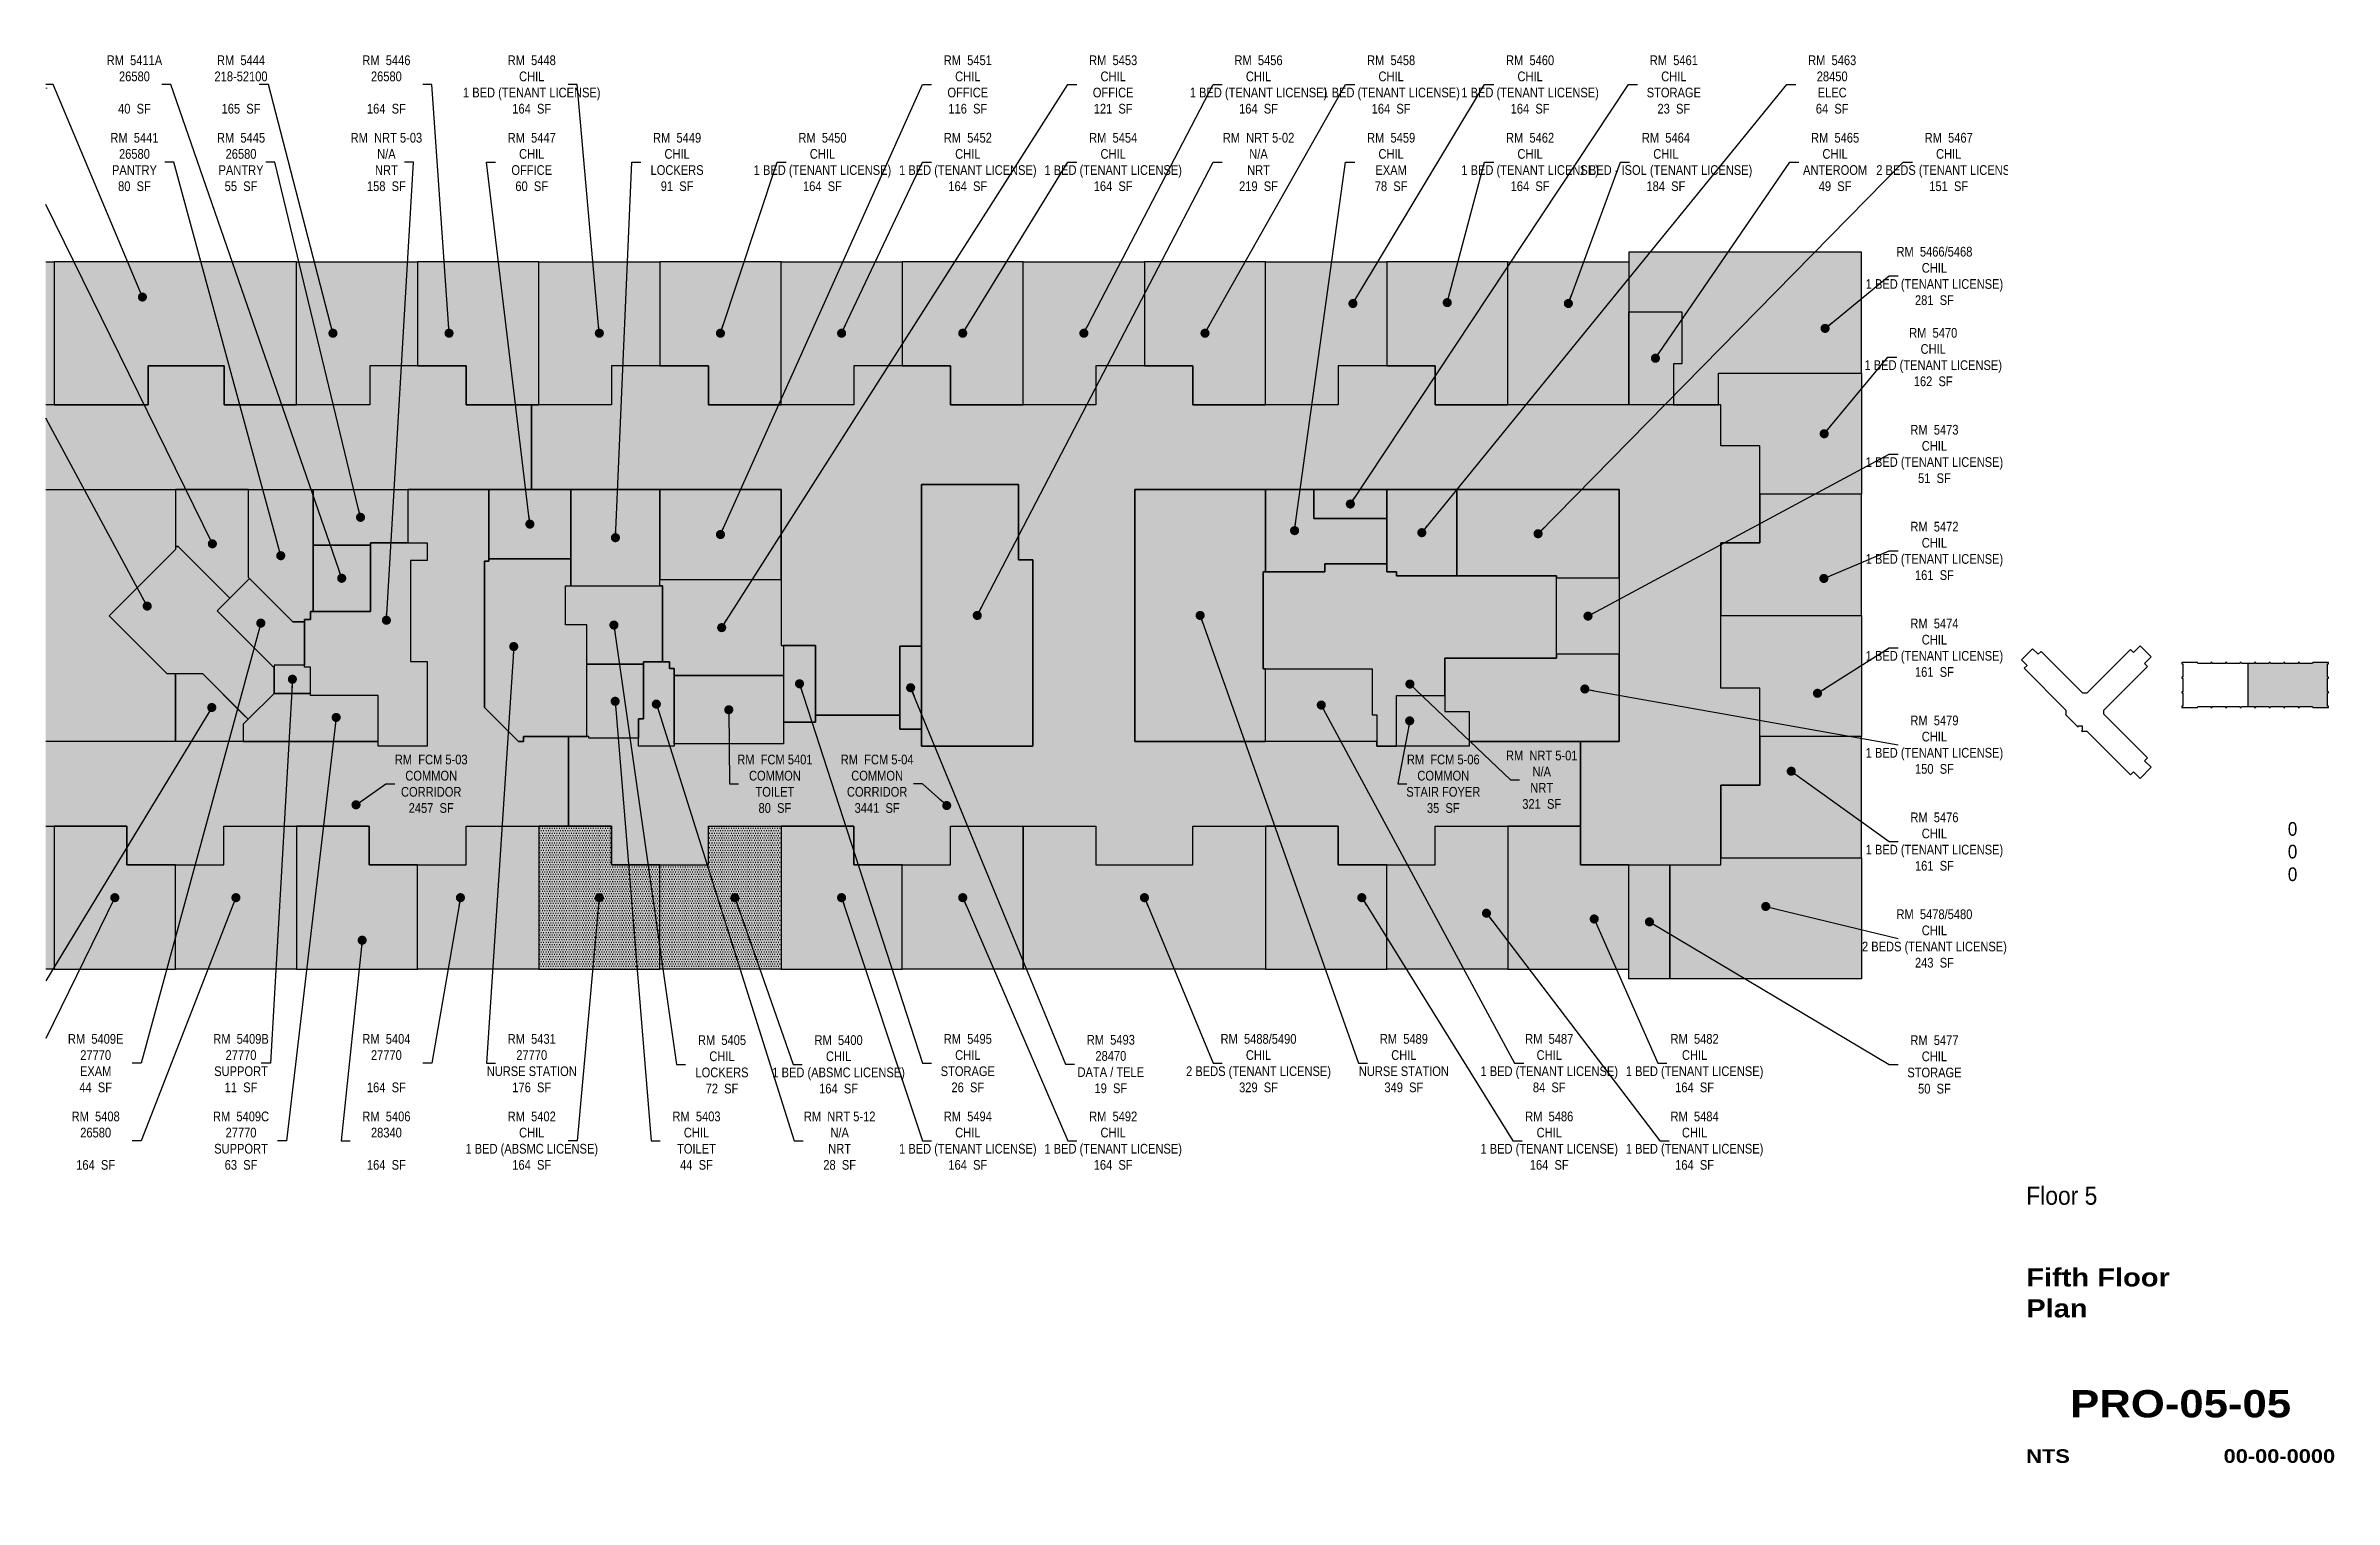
# Paper-space layout '05' of a CAD drawing. Header units: inches. Extents: x 0.8 to 16.5, y 0.5 to 10.5.
# The model-space entities are those that its viewports show. They can reach past a viewport. Long polylines and large blocks are cut down to what shows.
import ezdxf
from ezdxf.enums import TextEntityAlignment as Align

# ---------------------------------------------------------------- set-up
doc = ezdxf.new("R2010")
doc.units = ezdxf.units.IN
doc.header["$MEASUREMENT"] = 0
doc.layers.get('DEFPOINTS').update_dxf_attribs({"color": 31})
for name, color, linetype in [('0-LABEL', 3, 'Continuous'), ('1-NRT', 200, 'Continuous'), ('1-NRT-PTN', 253, 'Continuous'), ('3-FCM', 190, 'Continuous'), ('3-FCM-PTN', 9, 'Continuous'), ('4-OCC', 6, 'Continuous'), ('4-OCC-PTN', 95, 'Continuous'), ('T-8', 8, 'Continuous'), ('T-TTLBLK-5', 5, 'Continuous'), ('T-TTLBLK-8', 8, 'Continuous')]:
    doc.layers.add(name, color=color, linetype=linetype)
doc.layers.get('DEFPOINTS').freeze()
doc.styles.add('Arial90', font='arial.ttf', dxfattribs={"width": 0.9})
doc.styles.add('ArialBlack', font='')
doc.styles.add('ArialN', font='ARIALN.TTF')
doc.styles.get('ArialBlack').set_extended_font_data('Arial Black')
doc.dimstyles.new('AB-120', dxfattribs={"dimscale": 120, "dimtxt": 0.125, "dimasz": 0.09375, "dimexe": 0.0625, "dimexo": 0.125, "dimgap": 0.375, "dimtad": 0, "dimtih": 1, "dimtoh": 1, "dimdec": 4, "dimrnd": 0.0625, "dimzin": 0, "dimdsep": 46, "dimlunit": 4, "dimtxsty": 'ArialN', "dimblk": 'ARCHTICK', "dimcen": 0.09375, "dimclrd": 256, "dimclre": 256, "dimclrt": 256, "dimadec": 0, "dimazin": 0, "dimtfac": 1, "dimtdec": 4, "dimtofl": 0, "dimtmove": 2, "dimatfit": 3, "dimldrblk": 'DOT', "dimfxl": 0, "dimfrac": 2, "dimtolj": 1, "dimtzin": 0, "dimlwd": -1, "dimlwe": -1, "dimarcsym": 0})

psp = doc.layouts.new('05')

msp = doc.modelspace()

# ---------------------------------------------------------------- texts
at = {"layer": '0-LABEL', "char_height": 12, "attachment_point": 5, "style": 'ArialN'}
for s, insert in [('RM  5442\\P27770\\PREHAB - SNF PT TRTMNT\\P337  SF', (937.8, 2769)), ('RM  5411A\\P26580\\P\\P40  SF', (1129.8, 2769)), ('RM  5444\\P218-52100\\P\\P165  SF', (1261.8, 2769)), ('RM  5446\\P26580\\P\\P164  SF', (1441.8, 2769)), ('RM  5448\\PCHIL\\P1 BED (TENANT LICENSE)\\P164  SF', (1621.8, 2769)), ('RM  5451\\PCHIL\\POFFICE\\P116  SF', (2161.8, 2769)), ('RM  5453\\PCHIL\\POFFICE\\P121  SF', (2341.8, 2769)), ('RM  5456\\PCHIL\\P1 BED (TENANT LICENSE)\\P164  SF', (2521.8, 2769)), ('RM  5458\\PCHIL\\P1 BED (TENANT LICENSE)\\P164  SF', (2686, 2769)), ('RM  5460\\PCHIL\\P1 BED (TENANT LICENSE)\\P164  SF', (2858.1, 2769)), ('RM  5461\\PCHIL\\PSTORAGE\\P23  SF', (3036.1, 2769)), ('RM  5463\\P28450\\PELEC\\P64  SF', (3232.2, 2769)), ('RM  5441\\P26580\\PPANTRY\\P80  SF', (1129.8, 2673)), ('RM  5445\\P26580\\PPANTRY\\P55  SF', (1261.8, 2673)), ('RM  NRT 5-03\\PN/A\\PNRT\\P158  SF', (1441.8, 2673)), ('RM  5447\\PCHIL\\POFFICE\\P60  SF', (1621.8, 2673)), ('RM  5449\\PCHIL\\PLOCKERS\\P91  SF', (1801.8, 2673)), ('RM  5450\\PCHIL\\P1 BED (TENANT LICENSE)\\P164  SF', (1981.8, 2673)), ('RM  5452\\PCHIL\\P1 BED (TENANT LICENSE)\\P164  SF', (2161.8, 2673)), ('RM  5454\\PCHIL\\P1 BED (TENANT LICENSE)\\P164  SF', (2341.8, 2673)), ('RM  NRT 5-02\\PN/A\\PNRT\\P219  SF', (2521.8, 2673)), ('RM  5459\\PCHIL\\PEXAM\\P78  SF', (2686, 2673)), ('RM  5462\\PCHIL\\P1 BED (TENANT LICENSE)\\P164  SF', (2858.1, 2673)), ('RM  5464\\PCHIL\\P1 BED - ISOL (TENANT LICENSE)\\P184  SF', (3026.3, 2673)), ('RM  5465\\PCHIL\\PANTEROOM\\P49  SF', (3235.8, 2673)), ('RM  5467\\PCHIL\\P2 BEDS (TENANT LICENSE)\\P151  SF', (3376.5, 2673)), ('RM  5466/5468\\PCHIL\\P1 BED (TENANT LICENSE)\\P281  SF', (3358.8, 2531.9)), ('RM  5470\\PCHIL\\P1 BED (TENANT LICENSE)\\P162  SF', (3357.3, 2431.4)), ('RM  5473\\PCHIL\\P1 BED (TENANT LICENSE)\\P51  SF', (3358.8, 2311.4)), ('RM  5472\\PCHIL\\P1 BED (TENANT LICENSE)\\P161  SF', (3358.8, 2191.4)), ('RM  5474\\PCHIL\\P1 BED (TENANT LICENSE)\\P161  SF', (3358.8, 2071.4)), ('RM  5479\\PCHIL\\P1 BED (TENANT LICENSE)\\P150  SF', (3358.8, 1951.4)), ('RM  FCM 5-03\\PCOMMON\\PCORRIDOR\\P2457  SF', (1497.3, 1903)), ('RM  FCM 5401\\PCOMMON\\PTOILET\\P80  SF', (1922.9, 1903)), ('RM  FCM 5-04\\PCOMMON\\PCORRIDOR\\P3441  SF', (2049.5, 1903)), ('RM  FCM 5-06\\PCOMMON\\PSTAIR FOYER\\P35  SF', (2750.6, 1903)), ('RM  NRT 5-01\\PN/A\\PNRT\\P321  SF', (2872.5, 1908)), ('RM  5476\\PCHIL\\P1 BED (TENANT LICENSE)\\P161  SF', (3358.8, 1831.4)), ('RM  5478/5480\\PCHIL\\P2 BEDS (TENANT LICENSE)\\P243  SF', (3358.8, 1711.4)), ('RM  5409E\\P27770\\PEXAM\\P44  SF', (1081.8, 1557)), ('RM  5409B\\P27770\\PSUPPORT\\P11  SF', (1261.8, 1557)), ('RM  5404\\P27770\\P\\P164  SF', (1441.8, 1557)), ('RM  5431\\P27770\\PNURSE STATION\\P176  SF', (1621.8, 1557)), ('RM  5405\\PCHIL\\PLOCKERS\\P72  SF', (1857.4, 1555.5)), ('RM  5400\\PCHIL\\P1 BED (ABSMC LICENSE)\\P164  SF', (2001.8, 1555.5)), ('RM  5495\\PCHIL\\PSTORAGE\\P26  SF', (2161.8, 1557)), ('RM  5493\\P28470\\PDATA / TELE\\P19  SF', (2338.9, 1555.9)), ('RM  5488/5490\\PCHIL\\P2 BEDS (TENANT LICENSE)\\P329  SF', (2521.8, 1557)), ('RM  5489\\PCHIL\\PNURSE STATION\\P349  SF', (2701.8, 1557)), ('RM  5487\\PCHIL\\P1 BED (TENANT LICENSE)\\P84  SF', (2881.8, 1557)), ('RM  5482\\PCHIL\\P1 BED (TENANT LICENSE)\\P164  SF', (3061.8, 1557)), ('RM  5477\\PCHIL\\PSTORAGE\\P50  SF', (3358.8, 1555.4)), ('RM  5408\\P26580\\P\\P164  SF', (1081.8, 1461)), ('RM  5409C\\P27770\\PSUPPORT\\P63  SF', (1261.8, 1461)), ('RM  5406\\P28340\\P\\P164  SF', (1441.8, 1461)), ('RM  5402\\PCHIL\\P1 BED (ABSMC LICENSE)\\P164  SF', (1621.8, 1461)), ('RM  5403\\PCHIL\\PTOILET\\P44  SF', (1825.8, 1461)), ('RM  NRT 5-12\\PN/A\\PNRT\\P28  SF', (2003.1, 1461)), ('RM  5494\\PCHIL\\P1 BED (TENANT LICENSE)\\P164  SF', (2161.8, 1461)), ('RM  5492\\PCHIL\\P1 BED (TENANT LICENSE)\\P164  SF', (2341.8, 1461)), ('RM  5486\\PCHIL\\P1 BED (TENANT LICENSE)\\P164  SF', (2881.8, 1461)), ('RM  5484\\PCHIL\\P1 BED (TENANT LICENSE)\\P164  SF', (3061.8, 1461))]:
    msp.add_mtext(s, dxfattribs=dict(at, insert=insert))

# ---------------------------------------------------------------- blocks, each defined once
blk = doc.blocks.new('5th outline')
for points in [[(14.639, 2.654), (14.563, 2.578), (14.601, 2.539), (14.581, 2.52), (14.868, 2.232), (14.868, 2.204), (14.865, 2.201), (14.949, 2.117), (14.953, 2.117), (14.953, 2.125), (14.98, 2.125), (14.98, 2.095), (14.975, 2.09), (14.981, 2.085), (14.984, 2.088), (15.012, 2.088), (15.313, 1.788), (15.333, 1.807), (15.378, 1.762), (15.454, 1.839), (15.409, 1.884), (15.429, 1.904), (15.128, 2.204), (15.128, 2.204), (15.128, 2.204), (15.128, 2.232), (15.128, 2.232), (15.429, 2.533), (15.409, 2.553), (15.454, 2.598), (15.378, 2.674), (15.333, 2.629), (15.313, 2.649), (15.012, 2.348), (14.984, 2.348), (14.697, 2.636), (14.677, 2.616), (14.639, 2.654)], [(15.666, 2.559), (15.666, 2.551), (15.673, 2.55), (15.673, 2.459), (15.666, 2.459), (15.666, 2.451), (15.673, 2.45), (15.673, 2.359), (15.666, 2.359), (15.666, 2.351), (15.673, 2.35), (15.673, 2.259), (15.666, 2.259), (15.666, 2.251), (15.774, 2.251), (15.775, 2.258), (15.865, 2.258), (15.866, 2.251), (15.874, 2.251), (15.875, 2.258), (15.965, 2.258), (15.966, 2.251), (15.974, 2.251), (15.975, 2.258), (16.065, 2.258), (16.066, 2.251), (16.074, 2.251), (16.075, 2.258), (16.165, 2.258), (16.166, 2.251), (16.173, 2.251), (16.174, 2.251), (16.175, 2.258), (16.265, 2.258), (16.266, 2.251), (16.274, 2.251), (16.275, 2.258), (16.365, 2.258), (16.366, 2.251), (16.374, 2.251), (16.375, 2.258), (16.465, 2.258), (16.466, 2.251), (16.474, 2.251), (16.475, 2.258), (16.565, 2.258), (16.566, 2.251), (16.674, 2.251), (16.674, 2.259), (16.667, 2.259), (16.667, 2.35), (16.674, 2.351), (16.674, 2.359), (16.667, 2.359), (16.667, 2.45), (16.674, 2.451), (16.674, 2.459), (16.667, 2.459), (16.667, 2.55), (16.674, 2.551), (16.674, 2.559), (16.566, 2.559), (16.565, 2.552), (16.475, 2.552), (16.474, 2.559), (16.466, 2.559), (16.465, 2.552), (16.375, 2.552), (16.374, 2.559), (16.366, 2.559), (16.365, 2.552), (16.275, 2.552), (16.274, 2.559), (16.266, 2.559), (16.265, 2.552), (16.175, 2.552), (16.174, 2.559), (16.166, 2.559), (16.165, 2.552), (16.075, 2.552), (16.074, 2.559), (16.066, 2.559), (16.065, 2.552), (15.975, 2.552), (15.974, 2.559), (15.966, 2.559), (15.965, 2.552), (15.875, 2.552), (15.874, 2.559), (15.866, 2.559), (15.865, 2.552), (15.775, 2.552), (15.774, 2.559), (15.666, 2.559)]]:
    blk.add_lwpolyline(points)
blk = doc.blocks.new('sheettext_11x17_occ')
at = {"style": 'Arial90', "width": 0.9}
for tag, p in [('INTERIORGROSSAREA', (1.865, 4.565)), ('USEABLEAREA', (1.865, 4.409)), ('COMMONAREA', (1.865, 4.253))]:
    blk.add_attdef(tag, text='', height=0.0938, dxfattribs=at).set_placement(p, align=Align.RIGHT)
blk.add_attdef('FLOOR', text='', height=0.125, dxfattribs=at).set_placement((0, 2.151), align=Align.TOP_LEFT)
at = {"layer": 'T-8', "style": 'ArialBlack'}
for tag, p, height in [('TITLE_1', (0, 1.464), 0.125), ('TITLE_2', (0, 1.251), 0.125), ('SCALE', (0, 0.25), 0.0938)]:
    blk.add_attdef(tag, p, '', height=height, dxfattribs=at)
blk.add_attdef('DWG#', text='', height=0.188, dxfattribs=at).set_placement((1.062, 0.751), align=Align.TOP_CENTER)
blk.add_attdef('DATE', text='', height=0.0938, dxfattribs=at).set_placement((2.125, 0.25), align=Align.RIGHT)
blk = doc.blocks.new('_ArchTick')
at = {"const_width": 0.15}
blk.add_lwpolyline([(-0.5, -0.5), (0.5, 0.5)], dxfattribs=at)
blk = doc.blocks.new('_Dot')
at = {"lineweight": -2}
blk.add_line((-0.5, 0), (-1, 0), dxfattribs=at)
at = {"const_width": 0.5}
blk.add_lwpolyline([(-0.25, 0, 1), (0.25, 0, 1)], format="xyb", close=True, dxfattribs=at)

# ---------------------------------------------------------------- hatches: boundary and pattern name
at = {"layer": '1-NRT-PTN'}
for points in [[(2242.5, 1949.5), (2242.5, 2180.5), (2224.5, 2180.5), (2224.5, 2273.5), (2104.5, 2273.5), (2104.5, 1949.5)], [(1492.5, 1949.5), (1431.7, 1949.5), (1431.7, 2012.5), (1348, 2012.5), (1348, 2047.5), (1340.2, 2047.5), (1340.2, 2106.5), (1348, 2106.5), (1348, 2116.5), (1422, 2116.5), (1422, 2201.5), (1492.5, 2201.5), (1492.5, 2179.5), (1471.5, 2179.5), (1471.5, 2054.5), (1492.5, 2054.5)], [(2891, 2160.5), (2692.5, 2160.5), (2692.5, 2165.5), (2680.5, 2165.5), (2680.5, 2175.5), (2604, 2175.5), (2604, 2165.5), (2527.5, 2165.5), (2527.5, 2045.5), (2662.5, 2045.5), (2662.5, 1988.5), (2668.5, 1988.5), (2668.5, 1949.5), (2692.5, 1949.5), (2692.5, 2012.5), (2752.5, 2012.5), (2752.5, 2058.5), (2891, 2058.5)], [(1760.2, 2054), (1792.5, 2054), (1792.5, 2045.6), (1798, 2045.6), (1798, 1949.5), (1754.2, 1949.5), (1754.2, 1983.5), (1760.2, 1983.5)]]:
    msp.add_hatch(color=256, dxfattribs=at).paths.add_polyline_path(points)
at = {"layer": '3-FCM-PTN'}
h = msp.add_hatch(color=256, dxfattribs=at)
h.paths.add_polyline_path([(1540.5, 2372.5), (1540.5, 2420.5), (1421.1, 2420.5), (1421.1, 2372.5), (1241.1, 2372.5), (1241.1, 2420.5), (1146.9, 2420.5), (1146.9, 2372.5), (941.1, 2372.5), (941.1, 2420.5), (846.9, 2420.5), (846.9, 2372.5), (505.9, 2372.5), (505.9, 2369.4), (503.3, 2369.4), (470.6, 2344), (470.6, 2341.2), (466.5, 2341.2), (466.5, 2007.5), (418.5, 2007.5), (418.5, 1907.5), (466.5, 1907.5), (466.5, 1802.5), (585.8, 1802.5), (585.8, 1850.5), (592.5, 1955.5), (592.5, 2055.2), (574.5, 2055.2), (574.5, 2156.7), (592.5, 2156.7), (592.5, 2267.5), (781.5, 2267.5), (781.5, 2273.5), (892.5, 2273.5), (892.5, 2267.5), (1621.5, 2267.5), (1621.5, 2372.5)])
h.paths.add_polyline_path([(1563.5, 2178.7), (1568.7, 2178.7), (1568.7, 2267.5), (1468.5, 2267.5), (1468.5, 2201.5), (1492.5, 2201.5), (1492.5, 2179.5), (1471.5, 2179.5), (1471.5, 2054.5), (1492.5, 2054.5), (1492.5, 1949.5), (1431.7, 1949.5), (1431.7, 1955.5), (592.5, 1955.5), (585.8, 1850.5), (820.5, 1850.5), (820.5, 1802.5), (940.5, 1802.5), (940.5, 1850.5), (1120.5, 1850.5), (1120.5, 1802.5), (1240.5, 1802.5), (1240.5, 1850.5), (1420.5, 1850.5), (1420.5, 1802.5), (1540.5, 1802.5), (1540.5, 1850.5), (1667.5, 1850.5), (1667.5, 1961.5), (1611.5, 1961.5), (1611.5, 1955.5), (1605.5, 1955.5), (1563.5, 1997.7)])
h = msp.add_hatch(color=256, dxfattribs=at)
h.dxf.hatch_style = 1
h.paths.add_polyline_path([(1667.5, 1850.5), (1720.5, 1850.5), (1720.5, 1802.5), (1840.5, 1802.5), (1840.5, 1850.5), (2020.5, 1850.5), (2020.5, 1802.5), (2140.5, 1802.5), (2140.5, 1850.5), (2320.5, 1850.5), (2320.5, 1802.5), (2440.5, 1802.5), (2440.5, 1850.5), (2620.5, 1850.5), (2620.5, 1802.5), (2740.5, 1802.5), (2740.5, 1850.5), (2920.5, 1850.5), (2920.5, 1955.5), (2782.5, 1955.5), (2782.5, 1949.5), (2668.5, 1949.5), (2668.5, 1955.5), (2368.5, 1955.5), (2368.5, 2267.5), (2968.5, 2267.5), (2968.5, 1955.5), (2920.5, 1955.5), (2920.5, 1802.5), (3094.5, 1802.5), (3094.5, 1901.5), (3142.5, 1901.5), (3142.5, 2021.5), (3094.5, 2021.5), (3094.5, 2201.5), (3142.5, 2201.5), (3142.5, 2321.5), (3094.5, 2321.5), (3094.5, 2372.5), (2920.5, 2372.5), (2740.5, 2372.5), (2740.5, 2420.5), (2620.5, 2420.5), (2620.5, 2372.5), (2440.5, 2372.5), (2440.5, 2420.5), (2320.5, 2420.5), (2320.5, 2372.5), (2140.5, 2372.5), (2140.5, 2420.5), (2020.5, 2420.5), (2020.5, 2372.5), (1840.5, 2372.5), (1840.5, 2420.5), (1720.5, 2420.5), (1720.5, 2372.5), (1621.5, 2372.5), (1621.5, 2267.5), (1930.5, 2267.5), (1930.5, 2074.2), (1973.2, 2074.2), (1973.2, 1987.9), (2077.5, 1987.9), (2077.5, 2073.5), (2104.5, 2073.5), (2104.5, 2273.5), (2224.5, 2273.5), (2224.5, 2180.5), (2242.5, 2180.5), (2242.5, 1949.5), (2104.5, 1949.5), (2104.5, 1970.5), (2077.5, 1970.5), (2077.5, 1987.9), (1973.2, 1987.9), (1973.2, 1979.5), (1933.5, 1979.5), (1933.5, 1952.5), (1798, 1952.5), (1798, 1949.5), (1754.2, 1949.5), (1754.2, 1959.5), (1692.5, 1959.5), (1692.5, 1961.5), (1667.5, 1961.5)])
for points in [[(1933.5, 2037), (1933.5, 1979.5), (1933.5, 1952.5), (1798, 1952.5), (1798, 2037)], [(2692.5, 2012.5), (2752.5, 2012.5), (2752.5, 1992.7), (2782.5, 1992.7), (2782.5, 1949.5), (2692.5, 1949.5)]]:
    msp.add_hatch(color=256, dxfattribs=at).paths.add_polyline_path(points)
at = {"layer": '4-OCC-PTN'}
for color, points in [(87, [(3046, 2487.5), (3046, 2423), (3035.5, 2423), (3035.5, 2372.5), (3091.5, 2372.5), (3091.5, 2411.5), (3268.5, 2411.5), (3268.5, 2561.5), (3004.5, 2561.5), (2980.5, 2561.5), (2980.5, 2487.5)]), (20, [(1030.5, 2549.5), (1030.5, 2372.5), (941.1, 2372.5), (941.1, 2420.5), (846.9, 2420.5), (846.9, 2372.5), (730.5, 2372.5), (730.5, 2549.5)]), (44, [(1030.5, 2372.5), (1146.9, 2372.5), (1146.9, 2420.5), (1241.1, 2420.5), (1241.1, 2372.5), (1330.5, 2372.5), (1330.5, 2549.5), (1030.5, 2549.5)]), (49, [(1480.5, 2420.5), (1421.1, 2420.5), (1421.1, 2372.5), (1330.5, 2372.5), (1330.5, 2549.5), (1480.5, 2549.5)]), (20, [(1480.5, 2420.5), (1540.5, 2420.5), (1540.5, 2372.5), (1630.5, 2372.5), (1630.5, 2549.5), (1480.5, 2549.5)]), (87, [(1780.5, 2549.5), (1630.5, 2549.5), (1630.5, 2372.5), (1720.5, 2372.5), (1720.5, 2420.5), (1780.5, 2420.5)]), (87, [(1930.5, 2549.5), (1780.5, 2549.5), (1780.5, 2420.5), (1840.5, 2420.5), (1840.5, 2372.5), (1930.5, 2372.5)]), (87, [(2080.5, 2549.5), (1930.5, 2549.5), (1930.5, 2372.5), (2020.5, 2372.5), (2020.5, 2420.5), (2080.5, 2420.5)]), (87, [(2230.5, 2549.5), (2080.5, 2549.5), (2080.5, 2420.5), (2140.5, 2420.5), (2140.5, 2372.5), (2230.5, 2372.5)]), (87, [(2380.5, 2549.5), (2230.5, 2549.5), (2230.5, 2372.5), (2320.5, 2372.5), (2320.5, 2420.5), (2380.5, 2420.5)]), (87, [(2530.5, 2549.5), (2380.5, 2549.5), (2380.5, 2420.5), (2440.5, 2420.5), (2440.5, 2372.5), (2530.5, 2372.5)]), (87, [(2680.5, 2549.5), (2530.5, 2549.5), (2530.5, 2372.5), (2620.5, 2372.5), (2620.5, 2420.5), (2680.5, 2420.5)]), (87, [(2830.5, 2549.5), (2680.5, 2549.5), (2680.5, 2420.5), (2740.5, 2420.5), (2740.5, 2372.5), (2830.5, 2372.5)]), (87, [(2980.5, 2487.5), (2980.5, 2372.5), (2942.3, 2372.5), (2920.5, 2372.5), (2830.5, 2372.5), (2830.5, 2549.5), (2980.5, 2549.5)]), (87, [(3091.5, 2411.5), (3091.5, 2372.5), (3094.5, 2372.5), (3094.5, 2321.5), (3142.5, 2321.5), (3142.5, 2261.5), (3268.5, 2261.5), (3268.5, 2411.5)]), (20, [(1180.5, 2039.5), (1180.5, 1955.5), (880.5, 1955.5), (880.5, 2043.5), (1003.5, 2043.5), (1003.5, 2161.5), (892.5, 2161.5), (892.5, 2267.5), (1180.5, 2267.5), (1180.5, 2193.1), (1098.4, 2111), (1169.9, 2039.5)]), (44, [(1271, 2267.5), (1180.5, 2267.5), (1180.5, 2196.7), (1184.1, 2196.7), (1247.9, 2132.9), (1272.1, 2157.1), (1271, 2158.3)]), (20, [(1351, 2267.5), (1351, 2116.5), (1348, 2116.5), (1348, 2106.5), (1340.2, 2106.5), (1340.2, 2103.5), (1325.8, 2103.5), (1271, 2158.3), (1271, 2267.5)]), (20, [(1468.5, 2267.5), (1468.5, 2201.5), (1422, 2201.5), (1422, 2198.5), (1351, 2198.5), (1351, 2267.5)]), (87, [(1670.2, 2267.5), (1568.7, 2267.5), (1568.7, 2181.7), (1670.2, 2181.7)]), (87, [(1780.5, 2267.5), (1670.2, 2267.5), (1670.2, 2148.1), (1780.5, 2148.1)]), (87, [(1780.5, 2267.5), (1780.5, 2155.9), (1930.5, 2155.9), (1930.5, 2267.5)]), (87, [(2368.5, 1955.5), (2530.5, 1955.5), (2530.5, 2045.5), (2527.5, 2045.5), (2527.5, 2165.5), (2530.5, 2165.5), (2530.5, 2267.5), (2368.5, 2267.5)]), (87, [(2530.5, 2267.5), (2530.5, 2165.5), (2604, 2165.5), (2604, 2175.5), (2680.5, 2175.5), (2680.5, 2231.5), (2590.5, 2231.5), (2590.5, 2267.5)]), (55, [(2680.5, 2267.5), (2680.5, 2165.5), (2692.5, 2165.5), (2692.5, 2160.5), (2767.5, 2160.5), (2767.5, 2267.5)]), (87, [(2968.5, 2267.5), (2767.5, 2267.5), (2767.5, 2160.5), (2891, 2160.5), (2891, 2157.9), (2968.5, 2157.9)]), (87, [(3142.5, 2261.5), (3142.5, 2201.5), (3094.5, 2201.5), (3094.5, 2111.5), (3268.5, 2111.5), (3268.5, 2261.5)]), (44, [(1098.4, 2111), (1169.9, 2039.5), (1214, 2039.5), (1264.5, 1989), (1270.6, 1982.9), (1302.7, 2015), (1302.7, 2046.8), (1232.4, 2117.3), (1247.9, 2132.9), (1184.1, 2196.7), (1180.5, 2196.7), (1180.5, 2193.1)]), (20, [(1422, 2198.5), (1422, 2116.5), (1351, 2116.5), (1351, 2198.5)]), (44, [(1302.7, 2046.8), (1232.4, 2117.3), (1272.1, 2157.1), (1325.8, 2103.5), (1340.2, 2103.5), (1340.2, 2050), (1302.7, 2050)]), (44, [(1563.5, 1997.7), (1605.5, 1955.5), (1611.5, 1955.5), (1611.5, 1961.5), (1689.9, 1961.5), (1689.9, 2043), (1689.9, 2099.9), (1663.5, 2099.9), (1663.5, 2148.1), (1670.2, 2148.1), (1670.2, 2181.7), (1568.7, 2181.7), (1568.7, 2178.7), (1563.5, 2178.7)]), (87, [(1783.6, 2054), (1783.6, 2148.1), (1780.5, 2148.1), (1780.5, 2155.9), (1930.5, 2155.9), (1930.5, 2074.2), (1933.5, 2074.2), (1933.5, 2037), (1798, 2037), (1798, 2045.6), (1792.5, 2045.6), (1792.5, 2054)]), (87, [(2891, 2063.6), (2968.5, 2063.6), (2968.5, 2157.9), (2891, 2157.9)]), (87, [(1663.5, 2148.1), (1783.6, 2148.1), (1783.6, 2054), (1760.2, 2054), (1760.2, 2051), (1689.9, 2051), (1689.9, 2099.9), (1663.5, 2099.9)]), (87, [(3142.5, 2021.5), (3142.5, 1961.5), (3268.5, 1961.5), (3268.5, 2111.5), (3094.5, 2111.5), (3094.5, 2021.5)]), (87, [(1933.5, 2074.2), (1933.5, 1979.5), (1973.2, 1979.5), (1973.2, 2074.2)]), (62, [(2104.5, 2073.5), (2077.5, 2073.5), (2077.5, 1970.5), (2104.5, 1970.5)]), (44, [(1348, 2015), (1348, 2047.5), (1340.2, 2047.5), (1340.2, 2050), (1302.7, 2050), (1302.7, 2015)]), (87, [(1689.9, 2051), (1760.2, 2051), (1760.2, 1983.5), (1754.2, 1983.5), (1754.2, 1959.5), (1692.5, 1959.5), (1692.5, 1961.5), (1689.9, 1961.5)]), (87, [(2662.5, 2045.5), (2530.5, 2045.5), (2530.5, 1955.5), (2668.5, 1955.5), (2668.5, 1988.5), (2662.5, 1988.5)]), (87, [(2968.5, 2063.6), (2891, 2063.6), (2891, 2058.5), (2752.5, 2058.5), (2752.5, 1992.7), (2782.5, 1992.7), (2782.5, 1955.5), (2968.5, 1955.5)]), (44, [(1180.5, 1955.5), (1180.5, 2039.5), (1214, 2039.5), (1270.6, 1982.9), (1264.5, 1976.8), (1264.5, 1955.5)]), (44, [(1264.5, 1955.5), (1431.7, 1955.5), (1431.7, 2012.5), (1348, 2012.5), (1348, 2015), (1302.7, 2015), (1270.6, 1982.9), (1264.5, 1976.8)]), (87, [(3268.5, 1961.5), (3142.5, 1961.5), (3142.5, 1901.5), (3094.5, 1901.5), (3094.5, 1811.5), (3268.5, 1811.5)]), (20, [(880.5, 1802.5), (940.5, 1802.5), (940.5, 1850.5), (1030.5, 1850.5), (1030.5, 1673.5), (880.5, 1673.5)]), (20, [(1180.5, 1802.5), (1120.5, 1802.5), (1120.5, 1850.5), (1030.5, 1850.5), (1030.5, 1673.5), (1180.5, 1673.5)]), (20, [(1180.5, 1802.5), (1240.5, 1802.5), (1240.5, 1850.5), (1330.5, 1850.5), (1330.5, 1673.5), (1180.5, 1673.5)]), (50, [(1480.5, 1802.5), (1420.5, 1802.5), (1420.5, 1850.5), (1330.5, 1850.5), (1330.5, 1673.5), (1480.5, 1673.5)]), (44, [(1480.5, 1802.5), (1540.5, 1802.5), (1540.5, 1850.5), (1630.5, 1850.5), (1630.5, 1673.5), (1480.5, 1673.5)]), (87, [(1780.5, 1802.5), (1720.5, 1802.5), (1720.5, 1850.5), (1630.5, 1850.5), (1630.5, 1673.5), (1780.5, 1673.5)]), (87, [(1780.5, 1802.5), (1840.5, 1802.5), (1840.5, 1850.5), (1930.5, 1850.5), (1930.5, 1673.5), (1780.5, 1673.5)]), (87, [(2080.5, 1802.5), (2020.5, 1802.5), (2020.5, 1850.5), (1930.5, 1850.5), (1930.5, 1673.5), (2080.5, 1673.5)]), (87, [(2230.5, 1850.5), (2140.5, 1850.5), (2140.5, 1802.5), (2080.5, 1802.5), (2080.5, 1673.5), (2230.5, 1673.5)]), (87, [(2320.5, 1802.5), (2440.5, 1802.5), (2440.5, 1850.5), (2530.5, 1850.5), (2530.5, 1673.5), (2230.5, 1673.5), (2230.5, 1850.5), (2320.5, 1850.5)]), (87, [(2680.5, 1673.5), (2680.5, 1802.5), (2620.5, 1802.5), (2620.5, 1850.5), (2530.5, 1850.5), (2530.5, 1673.5)]), (87, [(2830.5, 1850.5), (2740.5, 1850.5), (2740.5, 1802.5), (2680.5, 1802.5), (2680.5, 1673.5), (2830.5, 1673.5)]), (87, [(2980.5, 1802.5), (2920.5, 1802.5), (2920.5, 1850.5), (2830.5, 1850.5), (2830.5, 1673.5), (2980.5, 1673.5)]), (87, [(2980.5, 1661.5), (3031.2, 1661.5), (3031.2, 1802.5), (2980.5, 1802.5)]), (87, [(3268.5, 1811.5), (3094.5, 1811.5), (3094.5, 1802.5), (3031.2, 1802.5), (3031.2, 1661.5), (3268.5, 1661.5)])]:
    msp.add_hatch(color=color, dxfattribs=at).paths.add_polyline_path(points)
for points in [[(3046, 2487.5), (2980.5, 2487.5), (2980.5, 2372.5), (3035.5, 2372.5), (3035.5, 2423), (3046, 2423)], [(2680.5, 2267.5), (2590.5, 2267.5), (2590.5, 2231.5), (2680.5, 2231.5)]]:
    msp.add_hatch(color=87, dxfattribs=at).paths.add_polyline_path(points, flags=17)
h = msp.add_hatch(dxfattribs=at)
h.set_pattern_fill('DOTS', color=44, scale=48, style=0)
h.paths.add_polyline_path([(1780.5, 1802.5), (1720.5, 1802.5), (1720.5, 1850.5), (1630.5, 1850.5), (1630.5, 1673.5), (1780.5, 1673.5)])
h = msp.add_hatch(dxfattribs=at)
h.set_pattern_fill('DOTS', color=44, scale=48, style=0)
h.paths.add_polyline_path([(1780.5, 1802.5), (1840.5, 1802.5), (1840.5, 1850.5), (1930.5, 1850.5), (1930.5, 1673.5), (1780.5, 1673.5)])

# ---------------------------------------------------------------- linework, layer by layer
at = {"layer": '1-NRT'}
for points in [[(2242.5, 1949.5), (2242.5, 2180.5), (2224.5, 2180.5), (2224.5, 2273.5), (2104.5, 2273.5), (2104.5, 1949.5)], [(2891, 2160.5), (2692.5, 2160.5), (2692.5, 2165.5), (2680.5, 2165.5), (2680.5, 2175.5), (2604, 2175.5), (2604, 2165.5), (2527.5, 2165.5), (2527.5, 2045.5), (2662.5, 2045.5), (2662.5, 1988.5), (2668.5, 1988.5), (2668.5, 1949.5), (2692.5, 1949.5), (2692.5, 2012.5), (2752.5, 2012.5), (2752.5, 2012.5), (2752.5, 2058.5), (2891, 2058.5)], [(1760.2, 2054), (1792.5, 2054), (1792.5, 2045.6), (1798, 2045.6), (1798, 1949.5), (1754.2, 1949.5), (1754.2, 1983.5), (1760.2, 1983.5)]]:
    msp.add_lwpolyline(points, close=True, dxfattribs=at)
msp.add_lwpolyline([(1492.5, 1949.5), (1431.7, 1949.5), (1431.7, 2012.5), (1348, 2012.5), (1348, 2047.5), (1340.2, 2047.5), (1340.2, 2106.5), (1348, 2106.5), (1348, 2116.5), (1422, 2116.5), (1422, 2201.5), (1492.5, 2201.5), (1492.5, 2179.5), (1471.5, 2179.5), (1471.5, 2054.5), (1492.5, 2054.5), (1492.5, 1949.5)], dxfattribs=at)
at = {"layer": '3-FCM'}
for points in [[(940.5, 1850.5), (1120.5, 1850.5), (1120.5, 1802.5), (1240.5, 1802.5), (1240.5, 1850.5), (1420.5, 1850.5), (1420.5, 1802.5), (1540.5, 1802.5), (1540.5, 1850.5), (1667.5, 1850.5), (1667.5, 1961.5), (1611.5, 1961.5), (1611.5, 1955.5), (1605.5, 1955.5), (1563.5, 1997.7), (1563.5, 2178.7), (1568.7, 2178.7), (1568.7, 2267.5), (1468.5, 2267.5), (1468.5, 2201.5), (1492.5, 2201.5), (1492.5, 2179.5), (1471.5, 2179.5), (1471.5, 2054.5), (1492.5, 2054.5), (1492.5, 1949.5), (1431.7, 1949.5), (1431.7, 1955.5), (592.5, 1955.5)], [(892.5, 2267.5), (1621.5, 2267.5), (1621.5, 2372.5), (1540.5, 2372.5), (1540.5, 2420.5), (1421.1, 2420.5), (1421.1, 2372.5), (1241.1, 2372.5), (1241.1, 2420.5), (1146.9, 2420.5), (1146.9, 2372.5), (941.1, 2372.5)], [(1933.5, 2037), (1933.5, 1979.5), (1933.5, 1979.5), (1933.5, 1952.5), (1798, 1952.5), (1798, 2037), (1933.5, 2037)]]:
    msp.add_lwpolyline(points, dxfattribs=at)
for points in [[(1667.5, 1850.5), (1720.5, 1850.5), (1720.5, 1802.5), (1840.5, 1802.5), (1840.5, 1850.5), (2020.5, 1850.5), (2020.5, 1802.5), (2140.5, 1802.5), (2140.5, 1850.5), (2320.5, 1850.5), (2320.5, 1802.5), (2440.5, 1802.5), (2440.5, 1850.5), (2620.5, 1850.5), (2620.5, 1802.5), (2740.5, 1802.5), (2740.5, 1850.5), (2920.5, 1850.5), (2920.5, 1955.5), (2782.5, 1955.5), (2782.5, 1949.5), (2668.5, 1949.5), (2668.5, 1955.5), (2368.5, 1955.5), (2368.5, 2267.5), (2968.5, 2267.5), (2968.5, 1955.5), (2920.5, 1955.5), (2920.5, 1802.5), (3094.5, 1802.5), (3094.5, 1901.5), (3142.5, 1901.5), (3142.5, 2021.5), (3094.5, 2021.5), (3094.5, 2201.5), (3142.5, 2201.5), (3142.5, 2321.5), (3094.5, 2321.5), (3094.5, 2372.5), (2920.5, 2372.5), (2740.5, 2372.5), (2740.5, 2420.5), (2620.5, 2420.5), (2620.5, 2372.5), (2440.5, 2372.5), (2440.5, 2420.5), (2320.5, 2420.5), (2320.5, 2372.5), (2140.5, 2372.5), (2140.5, 2420.5), (2020.5, 2420.5), (2020.5, 2372.5), (1840.5, 2372.5), (1840.5, 2420.5), (1720.5, 2420.5), (1720.5, 2372.5), (1621.5, 2372.5), (1621.5, 2267.5), (1930.5, 2267.5), (1930.5, 2074.2), (1973.2, 2074.2), (1973.2, 1987.9), (2077.5, 1987.9), (2077.5, 2073.5), (2104.5, 2073.5), (2104.5, 2273.5), (2224.5, 2273.5), (2224.5, 2180.5), (2242.5, 2180.5), (2242.5, 1949.5), (2104.5, 1949.5), (2104.5, 1970.5), (2077.5, 1970.5), (2077.5, 1987.9), (1973.2, 1987.9), (1973.2, 1979.5), (1933.5, 1979.5), (1933.5, 1952.5), (1798, 1952.5), (1798, 1949.5), (1754.2, 1949.5), (1754.2, 1959.5), (1692.5, 1959.5), (1692.5, 1961.5), (1667.5, 1961.5), (1667.5, 1850.5)], [(2692.5, 2012.5), (2752.5, 2012.5), (2752.5, 1992.7), (2782.5, 1992.7), (2782.5, 1949.5), (2692.5, 1949.5)]]:
    msp.add_lwpolyline(points, close=True, dxfattribs=at)
at = {"layer": '4-OCC'}
for points in [[(3046, 2487.5), (3046, 2423), (3035.5, 2423), (3035.5, 2372.5), (3091.5, 2372.5), (3091.5, 2411.5), (3268.5, 2411.5), (3268.5, 2561.5), (3004.5, 2561.5), (2980.5, 2561.5), (2980.5, 2561.5), (2980.5, 2487.5)], [(1030.5, 2372.5), (1030.5, 2372.5), (1146.9, 2372.5), (1146.9, 2420.5), (1241.1, 2420.5), (1241.1, 2372.5), (1330.5, 2372.5), (1330.5, 2549.5), (1030.5, 2549.5), (1030.5, 2549.5), (1030.5, 2549.5)], [(2980.5, 2487.5), (3046, 2487.5), (3046, 2423), (3035.5, 2423), (3035.5, 2372.5), (2980.5, 2372.5)], [(1180.5, 2039.5), (1180.5, 1955.5), (880.5, 1955.5), (880.5, 1955.5), (880.5, 1955.5), (880.5, 2043.5), (1003.5, 2043.5), (1003.5, 2161.5), (892.5, 2161.5), (892.5, 2267.5), (1180.5, 2267.5), (1180.5, 2193.1), (1098.4, 2111), (1169.9, 2039.5)], [(1302.7, 2046.8), (1232.4, 2117.3), (1232.4, 2117.3), (1272.1, 2157.1), (1272.1, 2157.1), (1325.8, 2103.5), (1340.2, 2103.5), (1340.2, 2050), (1302.7, 2050)], [(1783.6, 2054), (1783.6, 2148.1), (1780.5, 2148.1), (1780.5, 2155.9), (1930.5, 2155.9), (1930.5, 2074.2), (1933.5, 2074.2), (1933.5, 2037), (1798, 2037), (1798, 2045.6), (1792.5, 2045.6), (1792.5, 2054)], [(2891, 2157.9), (2968.5, 2157.9), (2968.5, 2063.6), (2891, 2063.6)], [(1348, 2015), (1348, 2047.5), (1340.2, 2047.5), (1340.2, 2050), (1302.7, 2050), (1302.7, 2050), (1302.7, 2015)], [(1689.9, 2051), (1760.2, 2051), (1760.2, 1983.5), (1754.2, 1983.5), (1754.2, 1959.5), (1692.5, 1959.5), (1692.5, 1961.5), (1689.9, 1961.5)], [(3031.2, 1661.5), (2980.5, 1661.5), (2980.5, 1802.5), (3031.2, 1802.5)], [(3094.5, 1802.5), (3094.5, 1811.5), (3268.5, 1811.5), (3268.5, 1661.5), (3031.2, 1661.5), (3031.2, 1661.5), (3031.2, 1661.5), (3031.2, 1802.5)]]:
    msp.add_lwpolyline(points, close=True, dxfattribs=at)
for points in [[(1030.5, 2549.5), (1030.5, 2372.5), (941.1, 2372.5), (941.1, 2420.5), (846.9, 2420.5), (846.9, 2372.5), (730.5, 2372.5), (730.5, 2549.5), (1030.5, 2549.5)], [(1480.5, 2420.5), (1421.1, 2420.5), (1421.1, 2372.5), (1330.5, 2372.5), (1330.5, 2549.5), (1480.5, 2549.5), (1480.5, 2549.5), (1480.5, 2549.5), (1480.5, 2420.5)], [(1480.5, 2420.5), (1540.5, 2420.5), (1540.5, 2372.5), (1630.5, 2372.5), (1630.5, 2549.5), (1480.5, 2549.5), (1480.5, 2549.5), (1480.5, 2549.5), (1480.5, 2420.5)], [(1780.5, 2420.5), (1720.5, 2420.5), (1720.5, 2372.5), (1630.5, 2372.5), (1630.5, 2549.5), (1780.5, 2549.5), (1780.5, 2549.5), (1780.5, 2549.5), (1780.5, 2420.5)], [(1780.5, 2420.5), (1840.5, 2420.5), (1840.5, 2372.5), (1930.5, 2372.5), (1930.5, 2549.5), (1780.5, 2549.5), (1780.5, 2549.5), (1780.5, 2549.5), (1780.5, 2420.5)], [(2080.5, 2420.5), (2020.5, 2420.5), (2020.5, 2372.5), (1930.5, 2372.5), (1930.5, 2549.5), (2080.5, 2549.5), (2080.5, 2549.5), (2080.5, 2549.5), (2080.5, 2420.5)], [(2080.5, 2420.5), (2140.5, 2420.5), (2140.5, 2372.5), (2230.5, 2372.5), (2230.5, 2549.5), (2080.5, 2549.5), (2080.5, 2549.5), (2080.5, 2549.5), (2080.5, 2420.5)], [(2380.5, 2420.5), (2320.5, 2420.5), (2320.5, 2372.5), (2230.5, 2372.5), (2230.5, 2549.5), (2380.5, 2549.5), (2380.5, 2549.5), (2380.5, 2549.5), (2380.5, 2420.5)], [(2380.5, 2420.5), (2440.5, 2420.5), (2440.5, 2372.5), (2530.5, 2372.5), (2530.5, 2549.5), (2380.5, 2549.5), (2380.5, 2549.5), (2380.5, 2549.5), (2380.5, 2420.5)], [(2680.5, 2420.5), (2620.5, 2420.5), (2620.5, 2372.5), (2530.5, 2372.5), (2530.5, 2549.5), (2680.5, 2549.5), (2680.5, 2549.5), (2680.5, 2549.5), (2680.5, 2420.5)], [(2680.5, 2420.5), (2740.5, 2420.5), (2740.5, 2372.5), (2830.5, 2372.5), (2830.5, 2549.5), (2680.5, 2549.5), (2680.5, 2549.5), (2680.5, 2549.5), (2680.5, 2420.5)], [(2980.5, 2487.5), (2980.5, 2372.5), (2942.3, 2372.5), (2920.5, 2372.5), (2830.5, 2372.5), (2830.5, 2549.5), (2980.5, 2549.5), (2980.5, 2549.5), (2980.5, 2549.5), (2980.5, 2487.5)], [(3142.5, 2261.5), (3142.5, 2321.5), (3094.5, 2321.5), (3094.5, 2372.5), (3091.5, 2372.5), (3091.5, 2411.5), (3268.5, 2411.5), (3268.5, 2261.5), (3268.5, 2261.5), (3268.5, 2261.5), (3142.5, 2261.5)], [(1271, 2267.5), (1180.5, 2267.5), (1180.5, 2196.7), (1184.1, 2196.7), (1247.9, 2132.9), (1247.9, 2132.9), (1247.9, 2132.9), (1272.1, 2157.1), (1271, 2158.3), (1271, 2267.5)], [(1351, 2267.5), (1351, 2116.5), (1348, 2116.5), (1348, 2106.5), (1340.2, 2106.5), (1340.2, 2103.5), (1325.8, 2103.5), (1271, 2158.3), (1271, 2267.5), (1351, 2267.5)], [(1468.5, 2267.5), (1468.5, 2201.5), (1422, 2201.5), (1422, 2198.5), (1351, 2198.5), (1351, 2198.5), (1351, 2267.5), (1468.5, 2267.5)], [(1670.2, 2267.5), (1568.7, 2267.5), (1568.7, 2267.5), (1568.7, 2181.7), (1568.7, 2181.7), (1670.2, 2181.7), (1670.2, 2267.5)], [(1780.5, 2267.5), (1670.2, 2267.5), (1670.2, 2267.5), (1670.2, 2148.1), (1670.2, 2148.1), (1780.5, 2148.1), (1780.5, 2267.5)], [(1780.5, 2267.5), (1780.5, 2155.9), (1930.5, 2155.9), (1930.5, 2267.5), (1780.5, 2267.5)], [(2527.5, 2165.5), (2530.5, 2165.5), (2530.5, 2267.5), (2368.5, 2267.5), (2368.5, 1955.5), (2530.5, 1955.5), (2530.5, 1955.5), (2530.5, 2045.5), (2527.5, 2045.5), (2527.5, 2165.5)], [(2530.5, 2267.5), (2530.5, 2165.5), (2604, 2165.5), (2604, 2175.5), (2680.5, 2175.5), (2680.5, 2175.5), (2680.5, 2231.5), (2680.5, 2231.5), (2590.5, 2231.5), (2590.5, 2231.5), (2590.5, 2267.5), (2530.5, 2267.5)], [(2590.5, 2267.5), (2590.5, 2231.5), (2680.5, 2231.5), (2680.5, 2267.5), (2590.5, 2267.5)], [(2680.5, 2267.5), (2680.5, 2165.5), (2692.5, 2165.5), (2692.5, 2160.5), (2767.5, 2160.5), (2767.5, 2267.5), (2680.5, 2267.5)], [(2767.5, 2267.5), (2767.5, 2160.5), (2891, 2160.5), (2891, 2157.9), (2968.5, 2157.9), (2968.5, 2267.5), (2767.5, 2267.5)], [(3142.5, 2261.5), (3142.5, 2201.5), (3094.5, 2201.5), (3094.5, 2111.5), (3268.5, 2111.5), (3268.5, 2261.5), (3268.5, 2261.5), (3268.5, 2261.5), (3142.5, 2261.5)], [(1098.4, 2111), (1169.9, 2039.5), (1214, 2039.5), (1264.5, 1989), (1270.6, 1982.9), (1302.7, 2015), (1302.7, 2046.8), (1232.4, 2117.3), (1247.9, 2132.9), (1184.1, 2196.7), (1180.5, 2196.7), (1180.5, 2193.1), (1098.4, 2111)], [(1422, 2198.5), (1422, 2116.5), (1351, 2116.5), (1351, 2116.5), (1351, 2198.5), (1422, 2198.5)], [(1563.5, 1997.7), (1605.5, 1955.5), (1611.5, 1955.5), (1611.5, 1961.5), (1689.9, 1961.5), (1689.9, 2043), (1689.9, 2043), (1689.9, 2099.9), (1663.5, 2099.9), (1663.5, 2148.1), (1670.2, 2148.1), (1670.2, 2181.7), (1568.7, 2181.7), (1568.7, 2178.7), (1563.5, 2178.7), (1563.5, 1997.7)], [(1663.5, 2148.1), (1783.6, 2148.1), (1783.6, 2054), (1760.2, 2054), (1760.2, 2051), (1689.9, 2051), (1689.9, 2099.9), (1689.9, 2099.9), (1663.5, 2099.9), (1663.5, 2099.9), (1663.5, 2148.1), (1783.6, 2148.1)], [(3142.5, 1961.5), (3142.5, 2021.5), (3094.5, 2021.5), (3094.5, 2111.5), (3268.5, 2111.5), (3268.5, 1961.5), (3268.5, 1961.5), (3268.5, 1961.5), (3142.5, 1961.5)], [(1933.5, 2074.2), (1933.5, 1979.5), (1973.2, 1979.5), (1973.2, 2074.2), (1933.5, 2074.2)], [(2104.5, 2073.5), (2077.5, 2073.5), (2077.5, 1970.5), (2104.5, 1970.5), (2104.5, 2073.5)], [(2530.5, 2045.5), (2662.5, 2045.5), (2662.5, 1988.5), (2668.5, 1988.5), (2668.5, 1955.5), (2530.5, 1955.5), (2530.5, 2045.5)], [(2968.5, 2063.6), (2891, 2063.6), (2891, 2058.5), (2752.5, 2058.5), (2752.5, 1992.7), (2782.5, 1992.7), (2782.5, 1955.5), (2968.5, 1955.5), (2968.5, 2063.6)], [(1180.5, 1955.5), (1180.5, 2039.5), (1214, 2039.5), (1270.6, 1982.9), (1264.5, 1976.8), (1264.5, 1955.5), (1180.5, 1955.5)], [(1264.5, 1955.5), (1431.7, 1955.5), (1431.7, 2012.5), (1348, 2012.5), (1348, 2015), (1302.7, 2015), (1270.6, 1982.9), (1264.5, 1976.8), (1264.5, 1955.5)], [(3142.5, 1961.5), (3142.5, 1901.5), (3094.5, 1901.5), (3094.5, 1811.5), (3268.5, 1811.5), (3268.5, 1961.5), (3268.5, 1961.5), (3268.5, 1961.5), (3142.5, 1961.5)], [(880.5, 1802.5), (940.5, 1802.5), (940.5, 1850.5), (1030.5, 1850.5), (1030.5, 1673.5), (880.5, 1673.5), (880.5, 1673.5), (880.5, 1673.5), (880.5, 1802.5)], [(1180.5, 1802.5), (1120.5, 1802.5), (1120.5, 1850.5), (1030.5, 1850.5), (1030.5, 1673.5), (1180.5, 1673.5), (1180.5, 1673.5), (1180.5, 1673.5), (1180.5, 1802.5)], [(1180.5, 1802.5), (1240.5, 1802.5), (1240.5, 1850.5), (1330.5, 1850.5), (1330.5, 1673.5), (1180.5, 1673.5), (1180.5, 1673.5), (1180.5, 1673.5), (1180.5, 1802.5)], [(1480.5, 1802.5), (1420.5, 1802.5), (1420.5, 1850.5), (1330.5, 1850.5), (1330.5, 1673.5), (1480.5, 1673.5), (1480.5, 1673.5), (1480.5, 1673.5), (1480.5, 1802.5)], [(1480.5, 1802.5), (1540.5, 1802.5), (1540.5, 1850.5), (1630.5, 1850.5), (1630.5, 1673.5), (1480.5, 1673.5), (1480.5, 1673.5), (1480.5, 1673.5), (1480.5, 1802.5)], [(1780.5, 1802.5), (1720.5, 1802.5), (1720.5, 1850.5), (1630.5, 1850.5), (1630.5, 1673.5), (1780.5, 1673.5), (1780.5, 1673.5), (1780.5, 1673.5), (1780.5, 1802.5)], [(1780.5, 1802.5), (1840.5, 1802.5), (1840.5, 1850.5), (1930.5, 1850.5), (1930.5, 1673.5), (1780.5, 1673.5), (1780.5, 1673.5), (1780.5, 1673.5), (1780.5, 1802.5)], [(2080.5, 1802.5), (2020.5, 1802.5), (2020.5, 1850.5), (1930.5, 1850.5), (1930.5, 1673.5), (2080.5, 1673.5), (2080.5, 1673.5), (2080.5, 1673.5), (2080.5, 1802.5)], [(2080.5, 1802.5), (2140.5, 1802.5), (2140.5, 1850.5), (2230.5, 1850.5), (2230.5, 1673.5), (2080.5, 1673.5), (2080.5, 1673.5), (2080.5, 1673.5), (2080.5, 1802.5)], [(2320.5, 1802.5), (2440.5, 1802.5), (2440.5, 1850.5), (2530.5, 1850.5), (2530.5, 1673.5), (2230.5, 1673.5), (2230.5, 1850.5), (2320.5, 1850.5), (2320.5, 1802.5)], [(2680.5, 1802.5), (2620.5, 1802.5), (2620.5, 1850.5), (2530.5, 1850.5), (2530.5, 1673.5), (2680.5, 1673.5), (2680.5, 1673.5), (2680.5, 1673.5), (2680.5, 1802.5)], [(2680.5, 1802.5), (2740.5, 1802.5), (2740.5, 1850.5), (2830.5, 1850.5), (2830.5, 1673.5), (2680.5, 1673.5), (2680.5, 1673.5), (2680.5, 1673.5), (2680.5, 1802.5)], [(2980.5, 1802.5), (2920.5, 1802.5), (2920.5, 1850.5), (2830.5, 1850.5), (2830.5, 1673.5), (2980.5, 1673.5), (2980.5, 1673.5), (2980.5, 1673.5), (2980.5, 1802.5)]]:
    msp.add_lwpolyline(points, dxfattribs=at)

msp.set_redraw_order([(e.dxf.handle, doc.entitydb.next_handle()) for e in msp.query("TEXT MTEXT ATTDEF DIMENSION ARC_DIMENSION")])  # texts and dimensions are drawn at this point

# ---------------------------------------------------------------- leaders
at = {"layer": '0-LABEL', "annotation_type": 0, "has_hookline": 1}
for points, hookline_direction, text_width in [([(1145.6, 2123.1), (797.3, 2769), (786, 2769)], 1, 57.9), ([(1139.7, 2505.8), (1029.2, 2769), (1017.9, 2769)], 1, 167.4), ([(1386.5, 2157.5), (1175, 2769), (1163.7, 2769)], 1, 67.7), ([(1375.6, 2461), (1295.7, 2769), (1284.4, 2769)], 1, 64.7), ([(1519.4, 2461), (1498.1, 2769), (1486.8, 2769)], 1, 57.9), ([(1705.5, 2461), (1678.1, 2769), (1666.8, 2769)], 1, 168), ([(1855.5, 2211.7), (2105.6, 2769), (2116.8, 2769)], 0, 56), ([(1857, 2096.4), (2285.6, 2769), (2296.8, 2769)], 0, 57.9), ([(2305.5, 2461), (2465.6, 2769), (2476.8, 2769)], 0, 168), ([(2455.5, 2461), (2629.7, 2769), (2641, 2769)], 0, 168), ([(2635.5, 2249.5), (2979.8, 2769), (2991.1, 2769)], 0, 65.9), ([(2638.7, 2497.8), (2801.8, 2769), (2813.1, 2769)], 0, 168), ([(2724, 2214), (3176, 2769), (3187.2, 2769)], 0, 57.9), ([(1226.3, 2200.2), (994.1, 2673), (982.8, 2673)], 1, 67.7), ([(1311, 2185.5), (1178.6, 2673), (1167.3, 2673)], 1, 56), ([(1409.8, 2233), (1303.8, 2673), (1292.5, 2673)], 1, 58), ([(1441.8, 2105.5), (1475.4, 2673), (1464.2, 2673)], 1, 86.9), ([(1619.5, 2224.6), (1565.6, 2673), (1576.8, 2673)], 0, 57.9), ([(1725.4, 2207.8), (1745.6, 2673), (1756.8, 2673)], 0, 64), ([(1855.5, 2461), (1925.6, 2673), (1936.8, 2673)], 0, 168), ([(2005.5, 2461), (2105.6, 2673), (2116.8, 2673)], 0, 168), ([(2155.5, 2461), (2285.6, 2673), (2296.8, 2673)], 0, 168), ([(2173.5, 2111.5), (2465.6, 2673), (2476.8, 2673)], 0, 86.8), ([(2566.5, 2216.5), (2629.7, 2673), (2641, 2673)], 0, 57.9), ([(2755.5, 2498.9), (2801.8, 2673), (2813.1, 2673)], 0, 168), ([(2868, 2212.7), (3320.2, 2673), (3331.5, 2673)], 0, 178.3), ([(2905.5, 2497.8), (2970, 2673), (2981.3, 2673)], 0, 211.6), ([(3013.3, 2430), (3179.6, 2673), (3190.8, 2673)], 0, 78.4), ([(3223.4, 2467), (3302.6, 2531.9), (3313.8, 2531.9)], 0, 168), ([(3222.3, 2336.5), (3301.1, 2431.4), (3312.3, 2431.4)], 0, 168), ([(2929.8, 2110.7), (3302.6, 2311.4), (3313.8, 2311.4)], 0, 168), ([(3221.9, 2157.3), (3302.6, 2191.4), (3313.8, 2191.4)], 0, 168), ([(1286.3, 2102), (1138.1, 1557), (1126.8, 1557)], 1, 67), ([(1723.6, 2099.6), (1801.2, 1555.5), (1812.4, 1555.5)], 0, 64), ([(2449.5, 2111.5), (2645.6, 1557), (2656.8, 1557)], 0, 109.3), ([(1599.5, 2073), (1565.6, 1557), (1576.8, 1557)], 0, 109.3), ([(3214, 2015.1), (3302.6, 2071.4), (3313.8, 2071.4)], 0, 168), ([(1325.4, 2032.5), (1298.1, 1557), (1286.8, 1557)], 1, 67), ([(1953.4, 2026.9), (2105.6, 1557), (2116.8, 1557)], 0, 65.9), ([(2091, 2022), (2282.7, 1555.9), (2293.9, 1555.9)], 0, 80.7), ([(2709.3, 2026.5), (2833.8, 1908), (2845.1, 1908)], 0, 85), ([(2925.9, 2020.4), (3313.8, 1951.4)], 0, 168), ([(1225.6, 1997.5), (958.1, 1557), (946.8, 1557)], 1, 104.7), ([(1379.6, 1985.2), (1318.1, 1461), (1306.8, 1461)], 1, 67.9), ([(1725.1, 2005.2), (1769.6, 1461), (1780.8, 1461)], 0, 57.9), ([(1776.1, 2001.7), (1946.9, 1461), (1958.1, 1461)], 0, 86.8), ([(1865.8, 1994.7), (1866.7, 1903), (1877.9, 1903)], 0, 89.6), ([(2599.5, 2000.5), (2838.9, 1557), (2850.2, 1557)], 0, 168), ([(2709, 1981), (2694.4, 1903), (2705.6, 1903)], 0, 90.8), ([(1404.2, 1877), (1441.1, 1903), (1452.3, 1903)], 0, 88.4), ([(2135.7, 1876.1), (2105.7, 1903), (2094.5, 1903)], 1, 88.4), ([(3181.5, 1918.6), (3302.6, 1831.4), (3313.8, 1831.4)], 0, 168), ([(1105.5, 1762), (958.1, 1461), (946.8, 1461)], 1, 57.9), ([(1255.5, 1762), (1138.1, 1461), (1126.8, 1461)], 1, 57.9), ([(1533.5, 1762), (1498.1, 1557), (1486.8, 1557)], 1, 57.9), ([(1705.5, 1762), (1678.1, 1461), (1666.8, 1461)], 1, 161.9), ([(1873.3, 1762), (1945.5, 1555.5), (1956.8, 1555.5)], 0, 161.9), ([(2005.5, 1762), (2105.6, 1461), (2116.8, 1461)], 0, 168), ([(2155.5, 1762), (2285.6, 1461), (2296.8, 1461)], 0, 168), ([(2380.5, 1762), (2465.6, 1557), (2476.8, 1557)], 0, 178.3), ([(2649.7, 1762), (2836.8, 1461), (2848.1, 1461)], 0, 168), ([(2804.1, 1742.7), (3018.9, 1461), (3030.2, 1461)], 0, 168), ([(2937.5, 1735.6), (3016.1, 1557), (3027.4, 1557)], 0, 168), ([(3005.9, 1732), (3302.6, 1555.4), (3313.8, 1555.4)], 0, 65.9), ([(3149.9, 1751.1), (3313.8, 1711.4)], 0, 178.3), ([(1411.8, 1709.3), (1385.6, 1461), (1396.8, 1461)], 0, 57.9)]:
    msp.add_leader(points, dimstyle='AB-120', dxfattribs=dict(at, hookline_direction=hookline_direction, text_width=text_width))

# ---------------------------------------------------------------- hatches: boundary and pattern name
at = {"layer": 'T-TTLBLK-8'}
psp.add_hatch(color=256, dxfattribs=at).paths.add_polyline_path([(16.154, 6.248), (16.153, 6.255), (16.145, 6.255), (16.144, 6.248), (16.054, 6.248), (16.053, 6.255), (16.045, 6.255), (16.044, 6.248), (15.954, 6.248), (15.953, 6.255), (15.945, 6.255), (15.944, 6.248), (15.899, 6.248), (15.899, 5.954), (15.944, 5.954), (15.945, 5.947), (15.953, 5.947), (15.954, 5.954), (16.044, 5.954), (16.045, 5.947), (16.053, 5.947), (16.054, 5.954), (16.144, 5.954), (16.145, 5.947), (16.153, 5.947), (16.154, 5.954), (16.244, 5.954), (16.245, 5.947), (16.253, 5.947), (16.254, 5.954), (16.344, 5.954), (16.345, 5.947), (16.453, 5.947), (16.453, 5.955), (16.446, 5.956), (16.446, 6.047), (16.453, 6.047), (16.453, 6.055), (16.446, 6.056), (16.446, 6.147), (16.453, 6.147), (16.453, 6.155), (16.446, 6.156), (16.446, 6.247), (16.453, 6.247), (16.453, 6.255), (16.345, 6.255), (16.344, 6.248), (16.254, 6.248), (16.253, 6.255), (16.245, 6.255), (16.244, 6.248)])

# ---------------------------------------------------------------- linework, layer by layer
psp.add_lwpolyline([(15.899, 6.248), (15.899, 5.954)], dxfattribs=at)

# ---------------------------------------------------------------- block references
at = {"layer": 'T-TTLBLK-5'}
psp.add_blockref('sheettext_11x17_occ', (14.375, 0.5), dxfattribs=at).add_auto_attribs({'FLOOR': 'Floor 5', 'TITLE_1': 'Fifth Floor', 'TITLE_2': 'Plan', 'DWG#': 'PRO-05-05', 'SCALE': 'NTS', 'DATE': '00-00-0000', 'COMMONAREA': '0', 'USEABLEAREA': '0', 'INTERIORGROSSAREA': '0'})
at = {"layer": 'T-TTLBLK-8'}
psp.add_blockref('5th outline', (-0.22, 3.697), dxfattribs=at)

# ---------------------------------------------------------------- viewports
at = {"layer": 'DEFPOINTS'}
vp = psp.add_viewport(center=(7.5, 5.5), size=(13.5, 10), view_center_point=(2235, 1917), view_height=1800.00004, dxfattribs=at)
vp.frozen_layers = ['DEFPOINTS']

doc.saveas('drawing.dxf')
